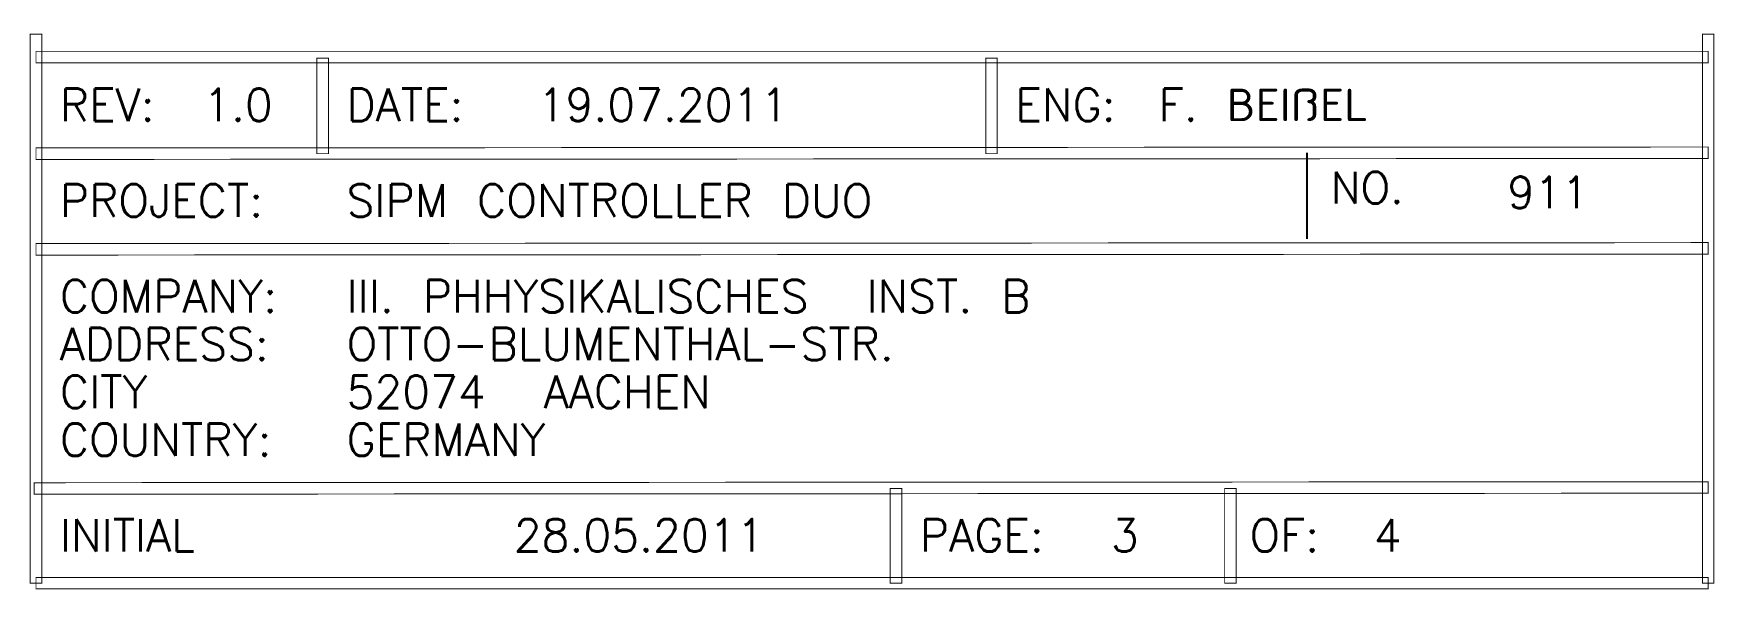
# Model space of a CAD drawing. Extents: x -3471 to 4325725, y -2582 to 2225.
# Drawn here: x 2048 to 3806, y -2582 to -2000 of the extents above; entities that cross this region are included whole.
import ezdxf
from ezdxf.enums import TextEntityAlignment as Align

# ---------------------------------------------------------------- set-up
doc = ezdxf.new("R2010")
doc.units = 0
doc.layers.get('0').update_dxf_attribs({"linetype": 'CONTINUOUS'})
doc.styles.get("Standard").update_dxf_attribs({"font": 'TXT', "bigfont": ' '})

msp = doc.modelspace()

# ---------------------------------------------------------------- texts
at = {"color": 136}
for s, p in [('REV:', (2075, -2075)), ('1.0', (2225, -2075)), ('DATE:', (2375, -2075)), ('19.07.2011', (2575, -2075)), ('ENG:', (3075, -2075)), ('F. BEIßEL', (3225, -2075)), ('PROJECT:', (2075, -2175)), ('SIPM CONTROLLER DUO', (2375, -2175)), ('COMPANY:', (2075, -2275)), ('III. PHHYSIKALISCHES  INST. B', (2375, -2275)), ('ADDRESS:', (2075, -2325)), ('OTTO-BLUMENTHAL-STR.', (2375, -2325)), ('CITY', (2075, -2375)), ('52074  AACHEN', (2375, -2375)), ('COUNTRY:', (2075, -2425)), ('GERMANY', (2375, -2425)), ('INITIAL', (2075, -2525)), ('28.05.2011', (2550, -2525)), ('PAGE:', (2975, -2525)), ('3', (3175, -2525)), ('OF:', (3320, -2525)), ('4', (3450, -2525))]:
    msp.add_text(s, height=34, dxfattribs=at).set_placement(p, align=Align.MIDDLE_LEFT)
for s, p in [('NO.', (3405, -2145)), ('911', (3590, -2150))]:
    msp.add_text(s, height=33, dxfattribs=at).set_placement(p, align=Align.TOP_LEFT)

# ---------------------------------------------------------------- linework, layer by layer
at = {"color": 136}
msp.add_line((3380, -2125), (3380, -2215), dxfattribs=at)
at = {"color": 136, "const_width": 1}
for points in [[(2044, -2001), (2056, -2001), (2056, -2575), (2044, -2575), (2044, -2001)], [(3794, -2575), (3806, -2575), (3806, -2001), (3794, -2001), (3794, -2575)], [(3800, -2031), (3800, -2019), (2050, -2019), (2050, -2031), (3800, -2031)], [(2344, -2026), (2356, -2026), (2356, -2126), (2344, -2126), (2344, -2026)], [(3044, -2026), (3056, -2026), (3056, -2126), (3044, -2126), (3044, -2026)], [(2050, -2120), (2050, -2132), (3800, -2131), (3800, -2119), (2050, -2120)], [(2050, -2220), (2050, -2232), (3800, -2231), (3800, -2219), (2050, -2220)], [(2048, -2470), (2048, -2482), (3800, -2481), (3800, -2469), (2048, -2470)], [(2944, -2476), (2956, -2476), (2956, -2575), (2944, -2575), (2944, -2476)], [(3294, -2476), (3306, -2476), (3306, -2575), (3294, -2575), (3294, -2476)], [(2050, -2581), (2050, -2569), (3800, -2569), (3800, -2581), (2050, -2581)]]:
    msp.add_lwpolyline(points, close=True, dxfattribs=at)

msp.set_redraw_order([(e.dxf.handle, doc.entitydb.next_handle()) for e in msp.query("TEXT MTEXT ATTDEF DIMENSION ARC_DIMENSION")])  # texts and dimensions are drawn at this point

doc.saveas('drawing.dxf')
